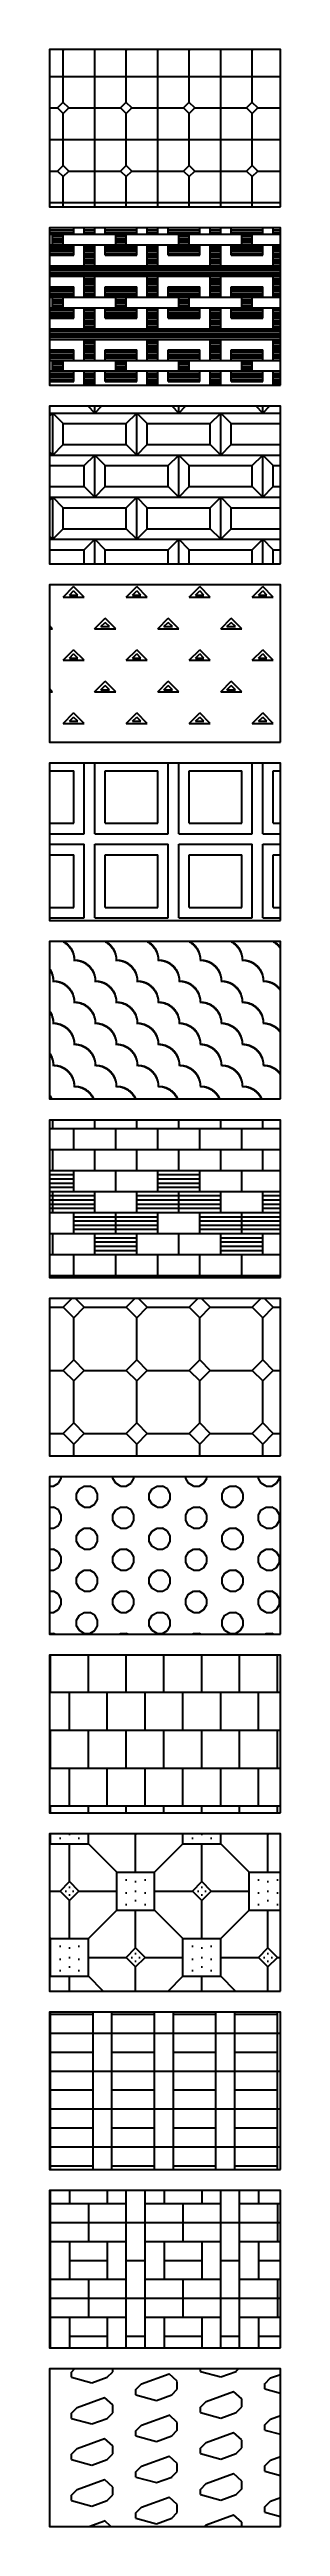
# Model space of a CAD drawing. Extents: x 3335 to 28578, y 356 to 13117.
# Drawn here: x 8185 to 9285, y 356 to 12128 of the extents above; entities that cross this region are included whole.
import ezdxf

# ---------------------------------------------------------------- set-up
doc = ezdxf.new("R2010")
doc.units = 0
doc.header["$MEASUREMENT"] = 0
doc.layers.get('0').update_dxf_attribs({"linetype": 'CONTINUOUS'})
doc.layers.add('FF', color=8, linetype='CONTINUOUS')
doc.styles.add('163', font='SimSun.ttf', dxfattribs={"width": 0.99})

# ---------------------------------------------------------------- blocks, each defined once
blk = doc.blocks.new('网易_园林图块')
blk.add_hatch(color=1).paths.add_polyline_path([(143, 252, 1), (142, 252, 1)])
at = {"color": 7}
for p, q in [((120, 234), (120, 264)), ((120, 264), (187, 264)), ((187, 234), (120, 234)), ((122, 236), (122, 262)), ((122, 262), (186, 262)), ((122, 250), (186, 250)), ((186, 236), (122, 236)), ((186, 262), (186, 236)), ((187, 264), (187, 234))]:
    blk.add_line(p, q, dxfattribs=at)
at = {"color": 3, "style": '163'}
for s, height, p in [('中国园林行业网络家园；因为专业，所以完美', 1.84, (126, 246)), ('=', 4, (133, 257)), ('编辑部：ivpinfo@service.netease.com', 1.63, (135, 241)), ('网易  NETEASE ', 3.2, (139, 257))]:
    blk.add_text(s, height=height, dxfattribs=at).set_placement(p)
at = {"color": 1, "style": '163'}
for s, height, p in [('网易  园林   co.163.com', 2.27, (134, 251)), ('本图纸由浩辰ICAD软件提供技术支持', 1.49, (138, 237))]:
    blk.add_text(s, height=height, dxfattribs=at).set_placement(p)
at = {"color": 3, "style": '163', "text_generation_flag": 2}
blk.add_text('=', height=4, dxfattribs=at).set_placement((174, 257))
blk = doc.blocks.new('网易·园林')
at = {"xscale": 30, "yscale": 30, "zscale": 30}
blk.add_blockref('网易_园林图块', (-3536, -6832), dxfattribs=at)
blk = doc.blocks.new('I$CD03007B5')
blk.add_blockref('网易·园林', (-67, -188))

msp = doc.modelspace()

# ---------------------------------------------------------------- hatches: boundary and pattern name
h = msp.add_hatch()
h.set_pattern_fill('CS5', color=256, scale=0.5, style=0)
h.set_pattern_definition([(0, (0, 0), (0, 300), []), (90, (0, 0), (-300, 2e-14), []), (0, (176.52, 150), (0, 300), [246.967, -53.033]), (90, (150, 176.52), (-300, 2e-14), [246.967, -53.033]), (135, (176.52, 150), (-300, 3e-14), [37.5, -386.764]), (225, (150, 176.52), (-6e-14, -300), [37.5, -386.764]), (315, (123.48, 150), (300, -9e-14), [37.5, -386.764]), (45, (150, 123.48), (3e-14, 300), [37.5, -386.764])])
h.paths.add_polyline_path([(9285, 12128), (8185, 12128), (8185, 11380), (9285, 11380)])
h = msp.add_hatch()
h.set_pattern_fill('CS12', color=256, scale=10, style=0)
h.set_pattern_definition([(90, (0, 0), (-300, 2e-14), [100, -50]), (90, (50, 50), (-150, 9e-15), [50, -50, 50, -150]), (90, (100, 100), (-300, 2e-14), [50, -250]), (90, (150, 100), (-300, 2e-14), [50, -250]), (90, (250, 0), (-300, 2e-14), [100, -50]), (0, (0, 0), (0, 300), [250]), (0, (50, 50), (0, 150), [150, -50, 50, -50]), (0, (150, 100), (0, 300), [250]), (0, (150, 150), (0, 300), [250]), (0, (0, 250), (0, 300), [250]), (0, (50, 160), (0, 300), [150, -50, 50, -50]), (0, (50, 170), (0, 300), [150, -50, 50, -50]), (0, (50, 180), (0, 300), [150, -50, 50, -50]), (0, (50, 190), (0, 300), [150, -50, 50, -50]), (0, (50, 60), (0, 300), [150, -50, 50, -50]), (0, (50, 70), (0, 300), [150, -50, 50, -50]), (0, (50, 80), (0, 300), [150, -50, 50, -50]), (0, (50, 90), (0, 300), [150, -50, 50, -50]), (0, (100, 110), (0, 300), [50, -250]), (0, (100, 120), (0, 300), [50, -250]), (0, (100, 130), (0, 300), [50, -250]), (0, (100, 140), (0, 300), [50, -250]), (0, (0, 260), (0, 300), []), (0, (0, 270), (0, 300), []), (0, (0, 280), (0, 300), []), (0, (0, 290), (0, 300), []), (0, (250, 10), (0, 300), [50, -250]), (0, (250, 20), (0, 300), [50, -250]), (0, (250, 30), (0, 300), [50, -250]), (0, (250, 40), (0, 300), [50, -250]), (0, (250, 210), (0, 300), [50, -250]), (0, (250, 220), (0, 300), [50, -250]), (0, (250, 230), (0, 300), [50, -250]), (0, (250, 240), (0, 300), [50, -250])])
h.paths.add_polyline_path([(9285, 11280), (8185, 11280), (8185, 10532), (9285, 10532)])
h = msp.add_hatch()
h.set_pattern_fill('CS19', color=256, scale=10, style=0)
h.set_pattern_definition([(0, (0, 0), (0, 200), []), (90, (0, 0), (-200, 200), [200, -200]), (45, (0, 0), (0, 400), [70.7107, -212.132]), (135, (400, 0), (-400, 0), [70.7107, -212.132]), (45, (350, 150), (0, 400), [70.7107, -212.132]), (135, (50, 150), (-400, 0), [70.7107, -212.132]), (0, (50, 50), (200, 200), [300, -100]), (0, (50, 150), (200, 200), [300, -100]), (90, (50, 50), (-200, 200), [100, -300]), (90, (350, 50), (-200, 200), [100, -300])])
h.paths.add_polyline_path([(9285, 10432), (8185, 10432), (8185, 9684), (9285, 9684)])
h = msp.add_hatch()
h.set_pattern_fill('CS26', color=256, scale=5, style=0)
h.set_pattern_definition([(0, (0, 75), (150, 150), [100, -200]), (45, (0, 75), (-150, 150), [70.7107, -141.4213]), (135, (100, 75), (-150, -150), [70.7107, -141.4213]), (45, (30, 85), (-150, 150), [28.2843, -183.8478]), (135, (70, 85), (-150, -150), [28.2843, -183.8478]), (0, (30, 85), (150, 150), [40, -260])])
h.paths.add_polyline_path([(9285, 9584), (8185, 9584), (8185, 8836), (9285, 8836)])
h = msp.add_hatch()
h.set_pattern_fill('CS34', color=256, scale=10, style=0)
h.set_pattern_definition([(90, (0, 0), (-400, 2e-14), [350, -50]), (0, (0, 0), (0, 400), [350, -50]), (90, (350, 0), (-400, 2e-14), [350, -50]), (0, (0, 350), (0, 400), [350, -50]), (0, (50, 50), (0, 400), [250, -150]), (90, (300, 50), (-400, 2e-14), [250, -150]), (0, (50, 300), (0, 400), [250, -150]), (90, (50, 50), (-400, 2e-14), [250, -150])])
h.paths.add_polyline_path([(9285, 8736), (8185, 8736), (8185, 7988), (9285, 7988)])
h = msp.add_hatch()
h.set_pattern_fill('CS42', color=256, scale=10, style=0)
h.set_pattern_definition([(0, (0, 100), (100, 100), [7.5, -192.5]), (0, (3.49, 99.94), (100, 100), [7.5, -192.5]), (0, (6.98, 99.76), (100, 100), [7.5, -192.5]), (0, (10.45, 99.45), (100, 100), [7.5, -192.5]), (0, (13.92, 99.03), (100, 100), [7.5, -192.5]), (0, (17.36, 98.48), (100, 100), [7.5, -192.5]), (0, (20.79, 97.81), (100, 100), [7.5, -192.5]), (0, (24.19, 97.03), (100, 100), [7.5, -192.5]), (0, (27.56, 96.13), (100, 100), [7.5, -192.5]), (0, (30.9, 95.11), (100, 100), [7.5, -192.5]), (0, (34.2, 93.97), (100, 100), [7.5, -192.5]), (0, (37.46, 92.72), (100, 100), [7.5, -192.5]), (0, (40.67, 91.35), (100, 100), [7.5, -192.5]), (0, (43.84, 89.88), (100, 100), [7.5, -192.5]), (0, (46.95, 88.29), (100, 100), [7.5, -192.5]), (0, (50, 86.6), (100, 100), [7.5, -192.5]), (0, (52.99, 84.8), (100, 100), [7.5, -192.5]), (0, (55.92, 82.9), (100, 100), [7.5, -192.5]), (0, (58.78, 80.9), (100, 100), [7.5, -192.5]), (0, (61.57, 78.8), (100, 100), [7.5, -192.5]), (0, (64.28, 76.6), (100, 100), [7.5, -192.5]), (0, (66.91, 74.31), (100, 100), [7.5, -192.5]), (0, (69.47, 71.93), (100, 100), [7.5, -192.5]), (0, (71.93, 69.47), (100, 100), [7.5, -192.5]), (0, (74.31, 66.91), (100, 100), [7.5, -192.5]), (0, (76.6, 64.28), (100, 100), [7.5, -192.5]), (0, (78.8, 61.57), (100, 100), [7.5, -192.5]), (0, (80.9, 58.78), (100, 100), [7.5, -192.5]), (0, (82.9, 55.92), (100, 100), [7.5, -192.5]), (0, (84.8, 52.99), (100, 100), [7.5, -192.5]), (0, (86.6, 50), (100, 100), [7.5, -192.5]), (0, (88.29, 46.95), (100, 100), [7.5, -192.5]), (0, (89.88, 43.84), (100, 100), [7.5, -192.5]), (0, (91.35, 40.67), (100, 100), [7.5, -192.5]), (0, (92.72, 37.46), (100, 100), [7.5, -192.5]), (0, (93.97, 34.2), (100, 100), [7.5, -192.5]), (0, (95.11, 30.9), (100, 100), [7.5, -192.5]), (0, (96.13, 27.56), (100, 100), [7.5, -192.5]), (0, (97.03, 24.19), (100, 100), [7.5, -192.5]), (0, (97.81, 20.79), (100, 100), [7.5, -192.5]), (0, (98.48, 17.36), (100, 100), [7.5, -192.5]), (0, (99.03, 13.92), (100, 100), [7.5, -192.5]), (0, (99.45, 10.45), (100, 100), [7.5, -192.5]), (0, (99.76, 6.98), (100, 100), [7.5, -192.5]), (0, (99.94, 3.49), (100, 100), [7.5, -192.5]), (0, (100, 0), (100, 100), [7.5, -192.5])])
h.paths.add_polyline_path([(9285, 7888), (8185, 7888), (8185, 7140), (9285, 7140)])
h = msp.add_hatch()
h.set_pattern_fill('CS49', color=256, scale=10, style=0)
h.set_pattern_definition([(0, (0, 0), (0, 100), []), (90, (0, 0), (-100, 100), [100, -100]), (0, (0, 20), (0, 800), [200, -400]), (0, (0, 40), (0, 800), [200, -400]), (0, (0, 60), (0, 800), [200, -400]), (0, (0, 80), (0, 800), [200, -400]), (0, (-100, 120), (0, 800), [400, -200]), (0, (-100, 140), (0, 800), [400, -200]), (0, (-100, 160), (0, 800), [400, -200]), (0, (-100, 180), (0, 800), [400, -200]), (0, (200, 220), (0, 800), [400, -200]), (0, (200, 240), (0, 800), [400, -200]), (0, (200, 260), (0, 800), [400, -200]), (0, (200, 280), (0, 800), [400, -200]), (0, (300, 320), (0, 800), [200, -400]), (0, (300, 340), (0, 800), [200, -400]), (0, (300, 360), (0, 800), [200, -400]), (0, (300, 380), (0, 800), [200, -400])])
h.paths.add_polyline_path([(9285, 7040), (8185, 7040), (8185, 6292), (9285, 6292)])
h = msp.add_hatch()
h.set_pattern_fill('CS57', color=256, scale=10, style=0)
h.set_pattern_definition([(0, (1450, 1050), (0, 300), [200, -100]), (90, (1400, 1100), (-300, 2e-14), [200, -100]), (45, (1350, 1050), (2e-14, 300), [70.711, -353.553]), (45, (1400, 1000), (2e-14, 300), [70.711, -353.553]), (315, (1400, 1100), (300, -7e-14), [70.711, -353.553]), (315, (1350, 1050), (300, -7e-14), [70.711, -353.553])])
h.paths.add_polyline_path([(9285, 6192), (8185, 6192), (8185, 5444), (9285, 5444)])
h = msp.add_hatch()
h.set_pattern_fill('CS64', color=256, scale=5, style=0)
h.set_pattern_definition([(0, (36.6, 0), (0, 100), [26.7949, -146.4102]), (60, (86.6, 13.4), (-86.6025, 50), [26.795, -146.4102]), (120, (100, 63.4), (-86.6025, -50), [26.795, -146.4102]), (30, (63.4, 0), (4e-07, 200), [26.795, -173.205]), (30, (13.4, 86.6), (4e-07, 200), [26.795, -173.205]), (150, (36.6, 0), (-173.205, -100), [26.795, -173.205]), (150, (86.6, 86.6), (-173.205, -100), [26.795, -173.205]), (90, (100, 36.6), (-173.205, 100), [26.795, -173.205]), (90, (0, 36.6), (-173.205, 100), [26.795, -173.205])])
h.paths.add_polyline_path([(9285, 5344), (8185, 5344), (8185, 4596), (9285, 4596)])
h = msp.add_hatch()
h.set_pattern_fill('ZZHAT07', color=256, scale=300, style=0)
h.set_pattern_definition([(0, (0, 0), (0, 180), []), (90, (-90, 0), (90, 180), [180, -180])])
h.paths.add_polyline_path([(9285, 4496), (8185, 4496), (8185, 3748), (9285, 3748)])
h = msp.add_hatch()
h.set_pattern_fill('ZZHAT14', color=256, scale=450, style=0)
h.set_pattern_definition([(0, (0, 0), (315, 315), [180, -450]), (0, (0, -180), (315, 315), [180, -450]), (90, (0, -180), (-315, 315), [180, -450]), (90, (180, -180), (-315, 315), [180, -450]), (0, (180, -90), (315, 315), [180, -90, 180, -180]), (90, (90, 0), (-315, 315), [180, -90, 180, -180]), (45, (-270, -90), (-315, 315), [63.64, -381.838]), (45, (-225, -135), (-315, 315), [63.64, -381.838]), (135, (-225, -135), (315, 315), [63.64, -381.838]), (135, (-180, -90), (315, 315), [63.64, -381.838]), (135, (0, 0), (-630, 5e-14), [190.919, -254.558]), (45, (180, 0), (5e-14, 630), [190.919, -254.558]), (90, (45, -153), (-315, 315), [0, -54, 0, -63, 0, -513]), (90, (90, -135), (-315, 315), [0, -45, 0, -45, 0, -540]), (90, (135, -153), (-315, 315), [0, -54, 0, -63, 0, -513]), (90, (-225, -108), (-315, 315), [0, -36, 0, -594]), (0, (-243, -90), (315, 315), [0, -36, 0, -594])])
h.paths.add_polyline_path([(9285, 3648), (8185, 3648), (8185, 2900), (9285, 2900)])
h = msp.add_hatch()
h.set_pattern_fill('ZZHAT21', color=256, scale=450, style=0)
h.set_pattern_definition([(0, (0, 0), (0, 180), []), (0, (0, 90), (0, 180), [202.5, -90]), (90, (0, 0), (-292.5, 2e-14), []), (90, (202.5, 0), (-292.5, 2e-14), [])])
h.paths.add_polyline_path([(9285, 2800), (8185, 2800), (8185, 2052), (9285, 2052)])
h = msp.add_hatch()
h.set_pattern_fill('ZZHAT28', color=256, scale=450, style=0)
h.set_pattern_definition([(0, (0, 0), (0, 360), []), (90, (0, 0), (450, -3e-14), []), (90, (90, 0), (450, -3e-14), []), (270, (270, 90), (450, -8e-14), [180, -180]), (270, (180, -90), (450, -8e-14), [180, -180]), (270, (360, -90), (450, -8e-14), [180, -180]), (0, (0, 180), (0, 360), [90, -90, 180, -90]), (0, (90, 90), (0, 180), [360, -90])])
h.paths.add_polyline_path([(9285, 1952), (8185, 1952), (8185, 1204), (9285, 1204)])
h = msp.add_hatch()
h.set_pattern_fill('ZZHAT35', color=256, scale=300, style=0)
h.set_pattern_definition([(90, (0, 0), (307.016, 111.745), [25.021, -170.25]), (90, (196.77, 26.52), (307.016, 111.745), [37.5, -157.771]), (45, (0, 25.02), (-307.0158, -111.7446), [38.233, -395.953]), (45, (170.25, 0), (-307.0158, -111.7446), [37.5, -396.656]), (20, (27.03, 52.06), (-6e-07, 195.271), [138.9494, -187.77]), (20, (97.43, -26.5), (-6e-07, 195.271), [77.4976, -249.222]), (137.76, (196.77, 64.02), (-0.0077, 195.2712), [52.8995, -361.813]), (344.78, (0, 0), (0.0017, 195.271), [100.9675, -217.2075])])
h.paths.add_polyline_path([(9285, 1104), (8185, 1104), (8185, 356), (9285, 356)])

# ---------------------------------------------------------------- linework, layer by layer
at = {"layer": 'FF'}
for points in [[(9285, 11380), (9285, 12128), (8185, 12128), (8185, 11380)], [(9285, 10532), (9285, 11280), (8185, 11280), (8185, 10532)], [(9285, 9684), (9285, 10432), (8185, 10432), (8185, 9684)], [(9285, 8836), (9285, 9584), (8185, 9584), (8185, 8836)], [(9285, 7988), (9285, 8736), (8185, 8736), (8185, 7988)], [(9285, 7140), (9285, 7888), (8185, 7888), (8185, 7140)], [(9285, 6292), (9285, 7040), (8185, 7040), (8185, 6292)], [(9285, 5444), (9285, 6192), (8185, 6192), (8185, 5444)], [(9285, 4596), (9285, 5344), (8185, 5344), (8185, 4596)], [(9285, 3748), (9285, 4496), (8185, 4496), (8185, 3748)], [(9285, 2900), (9285, 3648), (8185, 3648), (8185, 2900)], [(9285, 2052), (9285, 2800), (8185, 2800), (8185, 2052)], [(9285, 1204), (9285, 1952), (8185, 1952), (8185, 1204)], [(9285, 356), (9285, 1104), (8185, 1104), (8185, 356)]]:
    msp.add_lwpolyline(points, close=True, dxfattribs=at)

# ---------------------------------------------------------------- block references
at = {"xscale": 1e-06, "yscale": 1e-06, "zscale": 1e-06}
msp.add_blockref('I$CD03007B5', (8185, 9575), dxfattribs=at)

doc.saveas('drawing.dxf')
